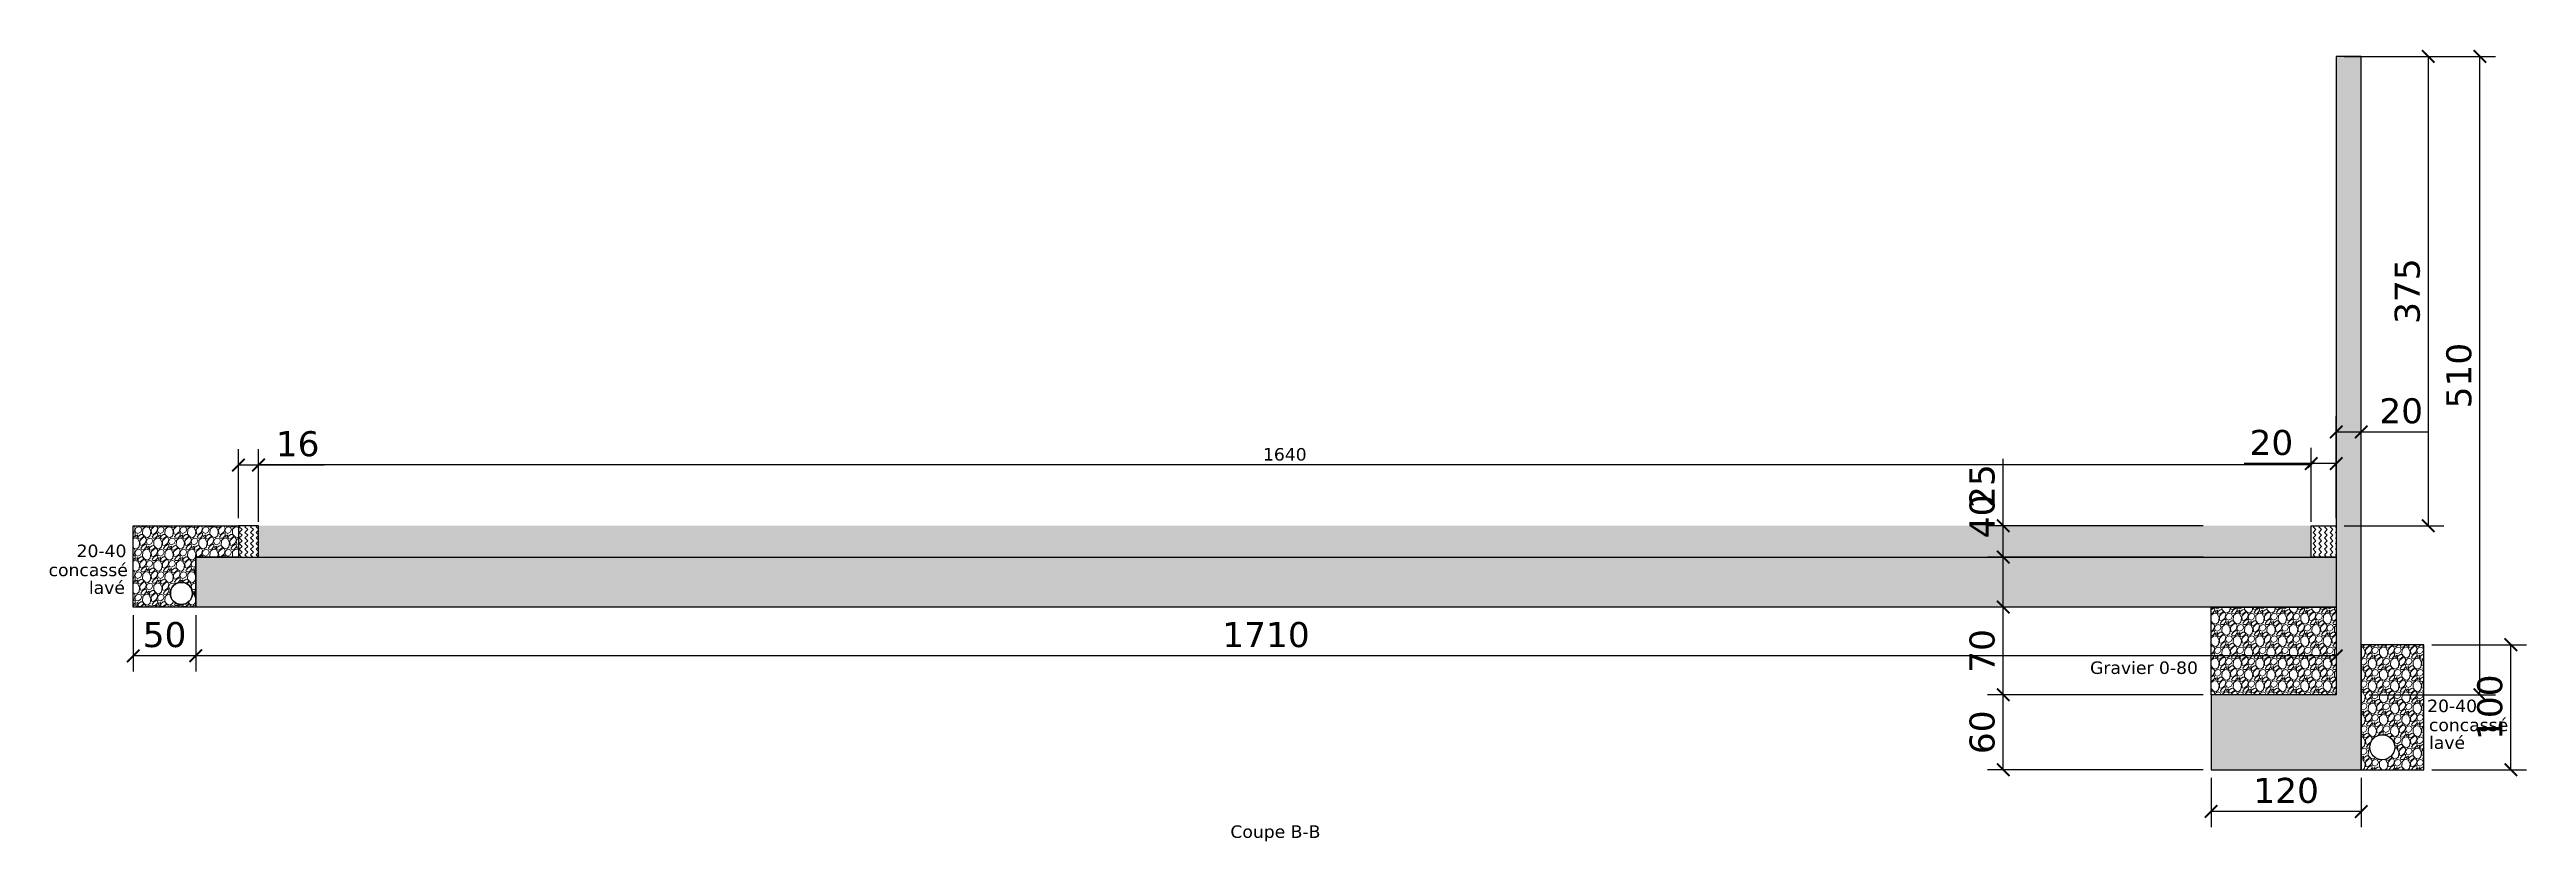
# Model space of a CAD drawing. Header units: centimetres. Extents: x -262314 to 1497847, y -126598 to 219599.
# Drawn here: x 75265 to 95054, y -67172 to -60845 of the extents above; entities that cross this region are included whole.
import ezdxf

# ---------------------------------------------------------------- set-up
doc = ezdxf.new("R2010")
doc.units = ezdxf.units.CM
doc.header["$PDMODE"] = 34
doc.header["$PDSIZE"] = 100
for name, color, linetype in [('Dimensions', 6, 'Continuous'), ('Gravier', 120, 'Continuous'), ('Isolant pourtour radier', 36, 'Continuous'), ('Misapor', 4, 'Continuous'), ('Mur de soutenement-fondations', 242, 'Continuous'), ('Title Block', 250, 'Continuous')]:
    doc.layers.add(name, color=color, linetype=linetype)
doc.layers.add('hatches', color=253, linetype='Continuous', lineweight=5)
doc.styles.add('Seb', font='Verdana.ttf')
doc.dimstyles.new('d', dxfattribs={"dimtxt": 1, "dimasz": 1, "dimexe": 1.25, "dimexo": 0.625, "dimtad": 1, "dimdec": 1, "dimlfac": 0.1, "dimtxsty": 'Seb', "dimblk": 'ARCHTICK', "dimblk1": 'ARCHTICK', "dimblk2": 'ARCHTICK', "dimcen": 2.5, "dimclrd": 256, "dimclre": 256, "dimadec": 0, "dimazin": 0, "dimtfac": 1, "dimtdec": 1, "dimtmove": 0, "dimatfit": 3, "dimldrblk": 'ARCHTICK', "dimfxl": 1, "dimlwd": -1, "dimlwe": -1, "dimarcsym": 0})
pattern_1 = [(95, (0, 1768.68), (140.09465, 117.55338), [19.05, -209.55]), (40, (0, 1768.68), (-160.01845, 110.17673), [15.24, -167.64058]), (145.45144, (11.67, 1778.47), (-19.9238, 227.7301), [16.19, -178.09024]), (91.1842, (-35.92, 1804.6), (221.41024, 161.9534), [28.575, -314.325]), (141.63556, (-17.47, 1818.1), (-7.0866, 342.82676), [24.285, -267.1356]), (36.18415, (-35.92, 1804.6), (-7.0866, 342.82676), [22.86, -251.4597]), (66, (-8.98, 1813.58), (179.51998, 34.89515), [19.05, -209.55]), (11, (-8.98, 1813.58), (-86.53993, 173.9412), [15.24, -167.64]), (116.45145, (5.98, 1816.49), (92.98005, 208.83634), [16.19, -178.08994]), (82.5, (0, 1768.68), (-57.60547, 61.973414), [0, -165.608, 0, -170.18, 0, -168.275]), (52.5, (0, 1768.68), (-23.58973, 118.087), [0, -97.028, 0, -161.798, 0, -64.135]), (12.5, (-40.05, 1728.63), (99.927863, 91.826196), [0, -63.5, 0, -198.12, 0, -262.89]), (2.5, (-58.01, 1710.67), (86.7639, 122.72239), [0, -82.55, 0, -131.572, 0, -186.69])]
pattern_2 = [(45, (0, 0), (4e-15, 44.901281), [31.75, -31.75]), (135, (22.45, 22.45), (-44.901281, 4e-15), [31.75, -31.75])]

# ---------------------------------------------------------------- blocks, each defined once
blk = doc.blocks.new('_ArchTick')
at = {"color": 0, "linetype": 'ByBlock', "const_width": 0.15}
blk.add_lwpolyline([(-0.5, -0.5), (0.5, 0.5)], dxfattribs=at)
blk = doc.blocks.new('*D193')
at = {"layer": 'Defpoints', "color": 0, "transparency": 16777216}
for p in [(90874, -66000), (92534, -66000), (92534, -66600)]:
    blk.add_point(p, dxfattribs=at)
at = {"layer": 'Dimensions', "transparency": 16777216}
for p, q in [((92472, -66000), (90749, -66000)), ((90874, -66600), (90874, -66000)), ((92472, -66600), (90749, -66600))]:
    blk.add_line(p, q, dxfattribs=at)
at = {"layer": 'Dimensions', "transparency": 16777216, "xscale": 100, "yscale": 100, "zscale": 100}
for p, rotation in [((90874, -66000), 90), ((90874, -66600), 270)]:
    blk.add_blockref('_ArchTick', p, dxfattribs=dict(at, rotation=rotation))
at = {"layer": 'Dimensions', "color": 0, "transparency": 16777216, "insert": (90706, -66300), "char_height": 200, "attachment_point": 5, "rotation": 90, "style": 'Seb'}
blk.add_mtext('60', dxfattribs=at)
blk = doc.blocks.new('*D194')
at = {"layer": 'Defpoints', "color": 0, "transparency": 16777216}
for p in [(90874, -65300), (92534, -65300), (92534, -66000)]:
    blk.add_point(p, dxfattribs=at)
at = {"layer": 'Dimensions', "transparency": 16777216}
for p, q in [((92472, -65300), (90749, -65300)), ((90874, -66000), (90874, -65300)), ((92472, -66000), (90749, -66000))]:
    blk.add_line(p, q, dxfattribs=at)
at = {"layer": 'Dimensions', "transparency": 16777216, "xscale": 100, "yscale": 100, "zscale": 100}
for p, rotation in [((90874, -65300), 90), ((90874, -66000), 270)]:
    blk.add_blockref('_ArchTick', p, dxfattribs=dict(at, rotation=rotation))
at = {"layer": 'Dimensions', "color": 0, "transparency": 16777216, "insert": (90706, -65650), "char_height": 200, "attachment_point": 5, "rotation": 90, "style": 'Seb'}
blk.add_mtext('70', dxfattribs=at)
blk = doc.blocks.new('*D195')
at = {"layer": 'Defpoints', "color": 0, "transparency": 16777216}
for p in [(90874, -64900), (92534, -64900), (92534, -65300)]:
    blk.add_point(p, dxfattribs=at)
at = {"layer": 'Dimensions', "transparency": 16777216}
for p, q in [((90874, -64900), (90874, -64350)), ((92472, -64900), (90749, -64900)), ((90874, -65300), (90874, -64900)), ((92472, -65300), (90749, -65300))]:
    blk.add_line(p, q, dxfattribs=at)
at = {"layer": 'Dimensions', "transparency": 16777216, "xscale": 100, "yscale": 100, "zscale": 100}
for p, rotation in [((90874, -64900), 90), ((90874, -65300), 270)]:
    blk.add_blockref('_ArchTick', p, dxfattribs=dict(at, rotation=rotation))
at = {"layer": 'Dimensions', "color": 0, "transparency": 16777216, "insert": (90706, -64575), "char_height": 200, "attachment_point": 5, "rotation": 90, "style": 'Seb'}
blk.add_mtext('40', dxfattribs=at)
blk = doc.blocks.new('*D196')
at = {"layer": 'Defpoints', "color": 0, "transparency": 16777216}
for p in [(90874, -64650), (92534, -64650), (92534, -64900)]:
    blk.add_point(p, dxfattribs=at)
at = {"layer": 'Dimensions', "transparency": 16777216}
for p, q in [((90874, -64650), (90874, -64116)), ((92472, -64650), (90749, -64650)), ((90874, -64900), (90874, -64650)), ((92472, -64900), (90749, -64900))]:
    blk.add_line(p, q, dxfattribs=at)
at = {"layer": 'Dimensions', "transparency": 16777216, "xscale": 100, "yscale": 100, "zscale": 100}
for p, rotation in [((90874, -64650), 90), ((90874, -64900), 270)]:
    blk.add_blockref('_ArchTick', p, dxfattribs=dict(at, rotation=rotation))
at = {"layer": 'Dimensions', "color": 0, "transparency": 16777216, "insert": (90706, -64333), "char_height": 200, "attachment_point": 5, "rotation": 90, "style": 'Seb'}
blk.add_mtext('25', dxfattribs=at)
blk = doc.blocks.new('*D197')
at = {"layer": 'Defpoints', "color": 0, "transparency": 16777216}
for p in [(93734, -63900), (93534, -64650), (93734, -64650)]:
    blk.add_point(p, dxfattribs=at)
at = {"layer": 'Dimensions', "transparency": 16777216}
for p, q in [((93534, -64588), (93534, -63775)), ((93534, -63900), (93734, -63900)), ((93734, -64588), (93734, -63775)), ((93734, -63900), (94271, -63900))]:
    blk.add_line(p, q, dxfattribs=at)
at = {"layer": 'Dimensions', "transparency": 16777216, "xscale": 100, "yscale": 100, "zscale": 100, "rotation": 180}
blk.add_blockref('_ArchTick', (93534, -63900), dxfattribs=at)
at = {"layer": 'Dimensions', "transparency": 16777216, "xscale": 100, "yscale": 100, "zscale": 100}
blk.add_blockref('_ArchTick', (93734, -63900), dxfattribs=at)
at = {"layer": 'Dimensions', "color": 0, "transparency": 16777216, "insert": (94053, -63733), "char_height": 200, "attachment_point": 5, "style": 'Seb'}
blk.add_mtext('20', dxfattribs=at)
blk = doc.blocks.new('*D198')
at = {"layer": 'Defpoints', "color": 0, "transparency": 16777216}
for p in [(93334, -64153), (93334, -64650), (93534, -64650)]:
    blk.add_point(p, dxfattribs=at)
at = {"layer": 'Dimensions', "transparency": 16777216}
for p, q in [((93334, -64588), (93334, -64028)), ((93534, -64588), (93534, -64028)), ((93334, -64153), (92798, -64153)), ((93534, -64153), (93334, -64153))]:
    blk.add_line(p, q, dxfattribs=at)
at = {"layer": 'Dimensions', "transparency": 16777216, "xscale": 100, "yscale": 100, "zscale": 100, "rotation": 180}
blk.add_blockref('_ArchTick', (93334, -64153), dxfattribs=at)
at = {"layer": 'Dimensions', "transparency": 16777216, "xscale": 100, "yscale": 100, "zscale": 100}
blk.add_blockref('_ArchTick', (93534, -64153), dxfattribs=at)
at = {"layer": 'Dimensions', "color": 0, "transparency": 16777216, "insert": (93016, -63986), "char_height": 200, "attachment_point": 5, "style": 'Seb'}
blk.add_mtext('20', dxfattribs=at)
blk = doc.blocks.new('*D199')
at = {"layer": 'Defpoints', "color": 0, "transparency": 16777216}
for p in [(92534, -66600), (93734, -66600), (92534, -66933)]:
    blk.add_point(p, dxfattribs=at)
at = {"layer": 'Dimensions', "transparency": 16777216}
for p, q in [((92534, -66663), (92534, -67058)), ((93734, -66663), (93734, -67058)), ((93734, -66933), (92534, -66933))]:
    blk.add_line(p, q, dxfattribs=at)
at = {"layer": 'Dimensions', "transparency": 16777216, "xscale": 100, "yscale": 100, "zscale": 100, "rotation": 180}
blk.add_blockref('_ArchTick', (92534, -66933), dxfattribs=at)
at = {"layer": 'Dimensions', "transparency": 16777216, "xscale": 100, "yscale": 100, "zscale": 100}
blk.add_blockref('_ArchTick', (93734, -66933), dxfattribs=at)
at = {"layer": 'Dimensions', "color": 0, "transparency": 16777216, "insert": (93134, -66766), "char_height": 200, "attachment_point": 5, "style": 'Seb'}
blk.add_mtext('120', dxfattribs=at)
blk = doc.blocks.new('*D200')
at = {"layer": 'Defpoints', "color": 0, "transparency": 16777216}
for p in [(94234, -65600), (94929, -65600), (94234, -66600)]:
    blk.add_point(p, dxfattribs=at)
at = {"layer": 'Dimensions', "transparency": 16777216}
for p, q in [((94297, -65600), (95054, -65600)), ((94929, -66600), (94929, -65600)), ((94297, -66600), (95054, -66600))]:
    blk.add_line(p, q, dxfattribs=at)
at = {"layer": 'Dimensions', "transparency": 16777216, "xscale": 100, "yscale": 100, "zscale": 100}
for p, rotation in [((94929, -65600), 90), ((94929, -66600), 270)]:
    blk.add_blockref('_ArchTick', p, dxfattribs=dict(at, rotation=rotation))
at = {"layer": 'Dimensions', "color": 0, "transparency": 16777216, "insert": (94762, -66100), "char_height": 200, "attachment_point": 5, "rotation": 90, "style": 'Seb'}
blk.add_mtext('100', dxfattribs=at)
blk = doc.blocks.new('*D201')
at = {"layer": 'Defpoints', "color": 0, "transparency": 16777216}
for p in [(93734, -60900), (94682, -60900), (93734, -66000)]:
    blk.add_point(p, dxfattribs=at)
at = {"layer": 'Dimensions', "transparency": 16777216}
for p, q in [((93797, -60900), (94807, -60900)), ((94682, -66000), (94682, -60900)), ((93797, -66000), (94807, -66000))]:
    blk.add_line(p, q, dxfattribs=at)
at = {"layer": 'Dimensions', "transparency": 16777216, "xscale": 100, "yscale": 100, "zscale": 100}
for p, rotation in [((94682, -60900), 90), ((94682, -66000), 270)]:
    blk.add_blockref('_ArchTick', p, dxfattribs=dict(at, rotation=rotation))
at = {"layer": 'Dimensions', "color": 0, "transparency": 16777216, "insert": (94515, -63450), "char_height": 200, "attachment_point": 5, "rotation": 90, "style": 'Seb'}
blk.add_mtext('510', dxfattribs=at)
blk = doc.blocks.new('*D202')
at = {"layer": 'Defpoints', "color": 0, "transparency": 16777216}
for p in [(93534, -60900), (94270, -60900), (93534, -64650)]:
    blk.add_point(p, dxfattribs=at)
at = {"layer": 'Dimensions', "transparency": 16777216}
for p, q in [((93597, -60900), (94395, -60900)), ((94270, -64650), (94270, -60900)), ((93597, -64650), (94395, -64650))]:
    blk.add_line(p, q, dxfattribs=at)
at = {"layer": 'Dimensions', "transparency": 16777216, "xscale": 100, "yscale": 100, "zscale": 100}
for p, rotation in [((94270, -60900), 90), ((94270, -64650), 270)]:
    blk.add_blockref('_ArchTick', p, dxfattribs=dict(at, rotation=rotation))
at = {"layer": 'Dimensions', "color": 0, "transparency": 16777216, "insert": (94103, -62775), "char_height": 200, "attachment_point": 5, "rotation": 90, "style": 'Seb'}
blk.add_mtext('375', dxfattribs=at)
blk = doc.blocks.new('*D203')
at = {"layer": 'Defpoints', "color": 0, "transparency": 16777216}
for p in [(76774, -64164), (76774, -64650), (76934, -64650)]:
    blk.add_point(p, dxfattribs=at)
at = {"layer": 'Dimensions', "transparency": 16777216}
for p, q in [((76774, -64588), (76774, -64039)), ((76934, -64588), (76934, -64039)), ((76774, -64164), (76934, -64164)), ((76934, -64164), (77460, -64164))]:
    blk.add_line(p, q, dxfattribs=at)
at = {"layer": 'Dimensions', "transparency": 16777216, "xscale": 100, "yscale": 100, "zscale": 100, "rotation": 180}
blk.add_blockref('_ArchTick', (76774, -64164), dxfattribs=at)
at = {"layer": 'Dimensions', "transparency": 16777216, "xscale": 100, "yscale": 100, "zscale": 100}
blk.add_blockref('_ArchTick', (76934, -64164), dxfattribs=at)
at = {"layer": 'Dimensions', "color": 0, "transparency": 16777216, "insert": (77247, -63996), "char_height": 200, "attachment_point": 5, "style": 'Seb'}
blk.add_mtext('16', dxfattribs=at)
blk = doc.blocks.new('*D204')
at = {"layer": 'Defpoints', "color": 0, "transparency": 16777216}
for p in [(75934, -65300), (76434, -65300), (75934, -65689)]:
    blk.add_point(p, dxfattribs=at)
at = {"layer": 'Dimensions', "transparency": 16777216}
for p, q in [((75934, -65363), (75934, -65814)), ((76434, -65363), (76434, -65814)), ((76434, -65689), (75934, -65689))]:
    blk.add_line(p, q, dxfattribs=at)
at = {"layer": 'Dimensions', "transparency": 16777216, "xscale": 100, "yscale": 100, "zscale": 100, "rotation": 180}
blk.add_blockref('_ArchTick', (75934, -65689), dxfattribs=at)
at = {"layer": 'Dimensions', "transparency": 16777216, "xscale": 100, "yscale": 100, "zscale": 100}
blk.add_blockref('_ArchTick', (76434, -65689), dxfattribs=at)
at = {"layer": 'Dimensions', "color": 0, "transparency": 16777216, "insert": (76184, -65521), "char_height": 200, "attachment_point": 5, "style": 'Seb'}
blk.add_mtext('50', dxfattribs=at)
blk = doc.blocks.new('*D205')
at = {"layer": 'Defpoints', "color": 0, "transparency": 16777216}
for p in [(76434, -65300), (93534, -65300), (76434, -65689)]:
    blk.add_point(p, dxfattribs=at)
at = {"layer": 'Dimensions', "transparency": 16777216}
for p, q in [((76434, -65363), (76434, -65814)), ((93534, -65363), (93534, -65814)), ((93534, -65689), (76434, -65689))]:
    blk.add_line(p, q, dxfattribs=at)
at = {"layer": 'Dimensions', "transparency": 16777216, "xscale": 100, "yscale": 100, "zscale": 100, "rotation": 180}
blk.add_blockref('_ArchTick', (76434, -65689), dxfattribs=at)
at = {"layer": 'Dimensions', "transparency": 16777216, "xscale": 100, "yscale": 100, "zscale": 100}
blk.add_blockref('_ArchTick', (93534, -65689), dxfattribs=at)
at = {"layer": 'Dimensions', "color": 0, "transparency": 16777216, "insert": (84984, -65521), "char_height": 200, "attachment_point": 5, "style": 'Seb'}
blk.add_mtext('1710', dxfattribs=at)
blk = doc.blocks.new('*D206')
at = {"layer": 'Defpoints', "color": 0}
for p in [(76934, -64164), (76934, -64650), (93334, -64650)]:
    blk.add_point(p, dxfattribs=at)
at = {"layer": 'Dimensions'}
for p, q in [((76934, -64619), (76934, -64101)), ((93334, -64619), (93334, -64101)), ((93334, -64164), (76934, -64164))]:
    blk.add_line(p, q, dxfattribs=at)
at = {"layer": 'Dimensions', "xscale": 50, "yscale": 50, "zscale": 50, "rotation": 180}
blk.add_blockref('_ArchTick', (76934, -64164), dxfattribs=at)
at = {"layer": 'Dimensions', "xscale": 50, "yscale": 50, "zscale": 50}
blk.add_blockref('_ArchTick', (93334, -64164), dxfattribs=at)
at = {"layer": 'Dimensions', "color": 0, "insert": (85134, -64080), "char_height": 100, "attachment_point": 5, "style": 'Seb'}
blk.add_mtext('1640', dxfattribs=at)

msp = doc.modelspace()

# ---------------------------------------------------------------- hatches: boundary and pattern name
at = {"layer": 'hatches'}
h = msp.add_hatch(dxfattribs=at)
h.set_pattern_fill('AR-CONC', color=256, angle=45)
h.set_pattern_definition(pattern_1)
h.paths.add_polyline_path([(93534.5, -66000.08), (92534.5, -66000.08), (92534.5, -66600.08), (93734.5, -66600.08), (93734.5, -60900.08), (93534.5, -60900.08)])
h = msp.add_hatch(dxfattribs=at)
h.set_pattern_fill('GRAVEL', color=256, scale=5, angle=45)
h.set_pattern_definition([(273.012788, (-25.145, 1923.139), (89.8025611, -1526.6435406), [17.08607, -1691.52418]), (229.969741, (-24.2467, 1906.0765), (987.82816778, 1167.43330043), [29.32024, -2902.70244]), (177.510447, (-43.105, 1883.626), (1885.85378546, -89.8025605), [20.67408, -2046.73614]), (312.273689, (-55.6776, 1826.152), (-1706.2486628, 1885.8537856), [26.70023, -2643.32187]), (337.833654, (-37.717, 1806.396), (-1526.6435406, 628.61792842), [26.18169, -2591.99039]), (42.273689, (-13.4704, 1796.5174), (-1885.8537856, -1706.2486628), [26.70023, -2643.32187]), (82.6942405, (6.286, 1814.478), (-269.40768351, -2065.45890786), [35.30968, -3495.65577]), (117.2553284, (10.7763, 1849.501), (-1347.03841794, 2604.27427523), [33.33598, -3300.26283]), (166.4295656, (-4.49, 1879.136), (-1885.85378546, 449.0128059), [26.79065, -2652.27728]), (220.236358, (-30.533, 1885.422), (1077.6307347, 898.0256119), [30.58566, -1498.69685]), (267.397438, (-53.8815, 1865.6654), (-89.80256114, -2065.45890785), [39.5539, -3915.83863]), (183.814075, (34.125, 1914.159), (-1167.4332957, -89.8025611), [13.50023, -1336.52829]), (216.4692344, (20.6546, 1913.261), (1347.038418, 987.82817355), [25.6841, -2542.73195]), (270, (1e-14, 1897.99), (89.80256, -89.80256), [17.96047, -161.64466]), (248.19859, (-17.062, 1902.484), (269.4076837, 628.6179285), [9.67207, -957.53112]), (336.80141, (-20.655, 1893.504), (-359.210245, 179.6051224), [13.67828, -670.23765]), (75.963757, (-8.082, 1888.116), (89.802561, 449.012806), [22.21598, -718.3149]), (206.56505, (-2.694, 1909.67), (269.407684, 89.802561), [16.06436, -385.5449]), (61.38954, (-72.74, 1841.419), (628.6179285, 1167.43329574), [22.5044, -2227.94133]), (115.346176, (-61.964, 1861.175), (628.6179284, -1347.0384182), [18.87995, -1869.11078]), (338.19859, (-20.655, 1927.629), (-628.6179285, 269.4076837), [19.344, -947.85918]), (28.61046, (-2.694, 1920.445), (-1167.4332957, -628.61792856), [22.5044, -2227.94133]), (24.443955, (-17.062, 1785.741), (-628.6179285, -269.4076836), [21.70176, -1063.38672]), (339.775141, (2.694, 1794.721), (-1436.8409797, 538.8153665), [18.1836, -1800.17967]), (111.80141, (70.046, 1838.725), (-269.4076837, 628.6179285), [19.344, -947.85918]), (62.354025, (62.862, 1856.685), (-808.2230508, -1526.64354063), [21.28914, -2107.6188]), (114.443955, (26.043, 1794.721), (269.4076836, -628.6179285), [10.85088, -1074.2376]), (146.309932, (64.658, 1833.336), (-449.012806, 269.4076836), [6.47573, -641.09975]), (210.963757, (59.27, 1836.93), (359.210245, 179.605122), [26.18168, -497.45273]), (231.009006, (36.819, 1823.458), (808.22305084, 987.82817336), [24.26335, -2402.06824]), (348.690068, (1e-14, 1880.034), (-269.407684, 89.802561), [18.3162, -439.58882]), (38.1572266, (17.9605, 1876.4417), (1706.24866293, 1347.03841825), [31.97784, -3165.80045]), (105.945396, (43.105, 1896.198), (269.4076836, -987.8281733), [13.07541, -1294.46962]), (135, (39.51, 1908.77), (-179.60512, 1e-14), [7.62, -119.38]), (165.256437, (32.329, 1824.356), (987.8281733, -269.4076837), [17.64335, -1746.69704]), (93.012787, (15.266, 1828.846), (-89.8025611, 1526.6435406), [34.17214, -1674.43811]), (45, (13.47, 1862.97), (1e-14, 179.60512), [33.02, -93.98]), (10.3048465, (36.819, 1886.32), (1526.64354044, 269.40768446), [20.08048, -1987.96584]), (299.054604, (56.576, 1889.912), (269.4076836, -449.012806), [18.49145, -906.0825]), (252.6459754, (65.556, 1873.7476), (-808.22305108, -2604.27427505), [30.10725, -2980.62322]), (220.426079, (56.5756, 1845.011), (-1257.23585695, -1077.63073453), [31.85147, -3153.29232])])
h.paths.add_polyline_path([(75934.5, -64650.08), (76774.5, -64650.08), (76774.5, -64900.08), (76434.5, -64900.08), (76434.5, -65300.08), (75934.5, -65300.08)])
edge = h.paths.add_edge_path(flags=16)
edge.add_arc((76318.6, -65191.05), 88.39, 180, 360)
edge.add_arc((76318.6, -65191.05), 88.39, 0, 180)
h = msp.add_hatch(dxfattribs=at)
h.set_pattern_fill('ZIGZAG', color=256, scale=10, angle=45)
h.set_pattern_definition(pattern_2)
h.paths.add_polyline_path([(76934.5, -64650.08), (76774.5, -64650.08), (76774.5, -64900.08), (76934.5, -64900.08)])
h = msp.add_hatch(dxfattribs=at)
h.set_pattern_fill('AR-CONC', color=256, angle=45)
h.set_pattern_definition(pattern_1)
h.paths.add_polyline_path([(93334.5, -64900.08), (76934.5, -64900.08), (76934.5, -64650.08), (93334.5, -64650.08)])
h = msp.add_hatch(dxfattribs=at)
h.set_pattern_fill('ZIGZAG', color=256, scale=10, angle=45)
h.set_pattern_definition(pattern_2)
h.paths.add_polyline_path([(93334.5, -64650.08), (93534.5, -64650.08), (93534.5, -64900.08), (93334.5, -64900.08)])
h = msp.add_hatch(dxfattribs=at)
h.set_pattern_fill('HONEY', color=256, scale=10, angle=45)
h.set_pattern_definition([(45, (0, 1768.68), (14.233136, 53.118785), [31.75, -63.5]), (165, (0, 1768.68), (-53.118785, -14.2331355), [31.75, -63.5]), (105, (0, 1768.68), (-38.8856496, 38.88565), [-63.5, 31.75])])
h.paths.add_polyline_path([(93534.5, -64900.08), (93534.5, -65300.08), (76434.5, -65300.08), (76434.5, -64900.08)])
h = msp.add_hatch(dxfattribs=at)
h.set_pattern_fill('GRAVEL', color=256, scale=5, angle=45)
h.paths.add_polyline_path([(93534.5, -65300.08), (93534.5, -66000.08), (92534.5, -66000.08), (92534.5, -65300.08)])
h = msp.add_hatch(dxfattribs=at)
h.set_pattern_fill('GRAVEL', color=256, scale=5, angle=45)
h.paths.add_polyline_path([(93801.91, -66419.42, 1), (94001.91, -66419.42, 1)], flags=16)
h.paths.add_polyline_path([(93734.5, -66600.08), (94234.5, -66600.08), (94234.5, -65600.09), (93734.5, -65600.09)])

# ---------------------------------------------------------------- linework, layer by layer
at = {"layer": 'Gravier'}
msp.add_lwpolyline([(75934.5, -64650.08), (76774.5, -64650.08), (76774.5, -64900.08), (76434.5, -64900.08), (76434.5, -65300.08), (75934.5, -65300.08)], close=True, dxfattribs=at)
msp.add_lwpolyline([(76230.21, -65191.05, 1), (76406.99, -65191.05, 1)], format="xyb", close=True, dxfattribs=at)
msp.add_lwpolyline([(76230.21, -65191.05, 1), (76406.99, -65191.05, 1)], format="xyb", close=True, dxfattribs=at)
msp.add_lwpolyline([(76230.21, -65191.05, 1), (76406.99, -65191.05, 1)], format="xyb", close=True, dxfattribs=at)
msp.add_lwpolyline([(76230.21, -65191.05, 1), (76406.99, -65191.05, 1)], format="xyb", close=True, dxfattribs=at)
for points in [[(93534.5, -65300.08), (93534.5, -66000.08), (92534.5, -66000.08), (92534.5, -65300.08), (93534.5, -65300.08)], [(93734.5, -66600.08), (94234.5, -66600.08), (94234.5, -65600.09), (93734.5, -65600.09), (93734.5, -66600.08)]]:
    msp.add_lwpolyline(points, dxfattribs=at)
for centre, radius in [((76318.6, -65191.05), 88.39), ((93901.91, -66419.42), 100)]:
    msp.add_circle(centre, radius, dxfattribs=at)
at = {"layer": 'Isolant pourtour radier'}
for points in [[(76934.5, -64650.08), (76774.5, -64650.08), (76774.5, -64900.08), (76934.5, -64900.08), (76934.5, -64650.08)], [(93334.5, -64650.08), (93534.5, -64650.08), (93534.5, -64900.08), (93334.5, -64900.08), (93334.5, -64650.08)]]:
    msp.add_lwpolyline(points, dxfattribs=at)
at = {"layer": 'Misapor'}
msp.add_lwpolyline([(75934.5, -64650.08), (76774.5, -64650.08), (76774.5, -64900.08), (76434.5, -64900.08), (76434.5, -65300.08), (75934.5, -65300.08)], close=True, dxfattribs=at)
msp.add_lwpolyline([(93534.5, -64900.08), (93534.5, -65300.08), (76434.5, -65300.08), (76434.5, -64900.08), (93534.5, -64900.08)], dxfattribs=at)
msp.add_lwpolyline([(76230.21, -65191.05, 1), (76406.99, -65191.05, 1)], format="xyb", close=True, dxfattribs=at)
at = {"layer": 'Mur de soutenement-fondations'}
msp.add_lwpolyline([(93534.5, -66000.08), (92534.5, -66000.08), (92534.5, -66600.08), (93734.5, -66600.08), (93734.5, -60900.08), (93534.5, -60900.08)], close=True, dxfattribs=at)

# ---------------------------------------------------------------- texts
at = {"layer": 'Title Block', "style": 'Seb'}
for s, p in [('20-40', (75481.1, -64900.32)), ('concassé', (75257.53, -65052.6)), ('lavé', (75579.49, -65194.01)), ('Gravier 0-80', (91567.52, -65833.95)), ('20-40', (94260.42, -66138.89)), ('concassé', (94274.61, -66291.17)), ('lavé', (94275.62, -66432.59)), ('Coupe B-B', (84699.21, -67143.9))]:
    msp.add_text(s, height=100, dxfattribs=at).set_placement(p)

# ---------------------------------------------------------------- dimensions: what is measured, and where the dimension line sits
at = {"layer": 'Dimensions'}
for base, p1, p2, angle, picture, middle in [((94270.11, -60900.08), (93534.5, -64650.08), (93534.5, -60900.08), 90, '*D202', (94102.84, -62775.08)), ((94682.49, -60900.08), (93734.5, -66000.08), (93734.5, -60900.08), 90, '*D201', (94515.22, -63450.08)), ((93734.5, -63899.85), (93534.5, -64650.08), (93734.5, -64650.08), 180, '*D197', (94052.81, -63732.59)), ((93334.5, -64153.41), (93534.5, -64650.08), (93334.5, -64650.08), 180, '*D198', (93016.19, -63986.14)), ((76934.5, -64163.52), (93334.5, -64650.08), (76934.5, -64650.08), 180, '*D206', (85134.5, -64079.89)), ((90873.58, -64650.08), (92534.5, -64900.08), (92534.5, -64650.08), 90, '*D196', (90706.31, -64333.12)), ((90873.58, -64900.08), (92534.5, -65300.08), (92534.5, -64900.08), 90, '*D195', (90706.31, -64575.06)), ((75934.5, -65688.73), (76434.5, -65300.08), (75934.5, -65300.08), 180, '*D204', (76184.5, -65521.46)), ((76434.5, -65688.73), (93534.5, -65300.08), (76434.5, -65300.08), 180, '*D205', (84984.5, -65521.46)), ((90873.58, -65300.08), (92534.5, -66000.08), (92534.5, -65300.08), 90, '*D194', (90706.31, -65650.08)), ((94928.88, -65600.09), (94234.5, -66600.08), (94234.5, -65600.09), 90, '*D200', (94761.61, -66100.09)), ((90873.58, -66000.08), (92534.5, -66600.08), (92534.5, -66000.08), 90, '*D193', (90706.31, -66300.08)), ((92534.5, -66933.03), (93734.5, -66600.08), (92534.5, -66600.08), 180, '*D199', (93134.5, -66765.76))]:
    dim = msp.add_linear_dim(base=base, p1=p1, p2=p2, angle=angle, dimstyle='d', override={"dimtxt": 2}, dxfattribs=at)
    dim.commit()
    dim.dimension.update_dxf_attribs({"geometry": picture, "text_midpoint": middle})
dim = msp.add_linear_dim(base=(76774.5, -64163.52), p1=(76934.5, -64650.08), p2=(76774.5, -64650.08), angle=180, dimstyle='d', override={"dimtxt": 2}, dxfattribs=at)
dim.commit()
dim.dimension.update_dxf_attribs({"geometry": '*D203', "text_midpoint": (77247.43, -64163.52), "dimtype": 160})

doc.saveas('drawing.dxf')
